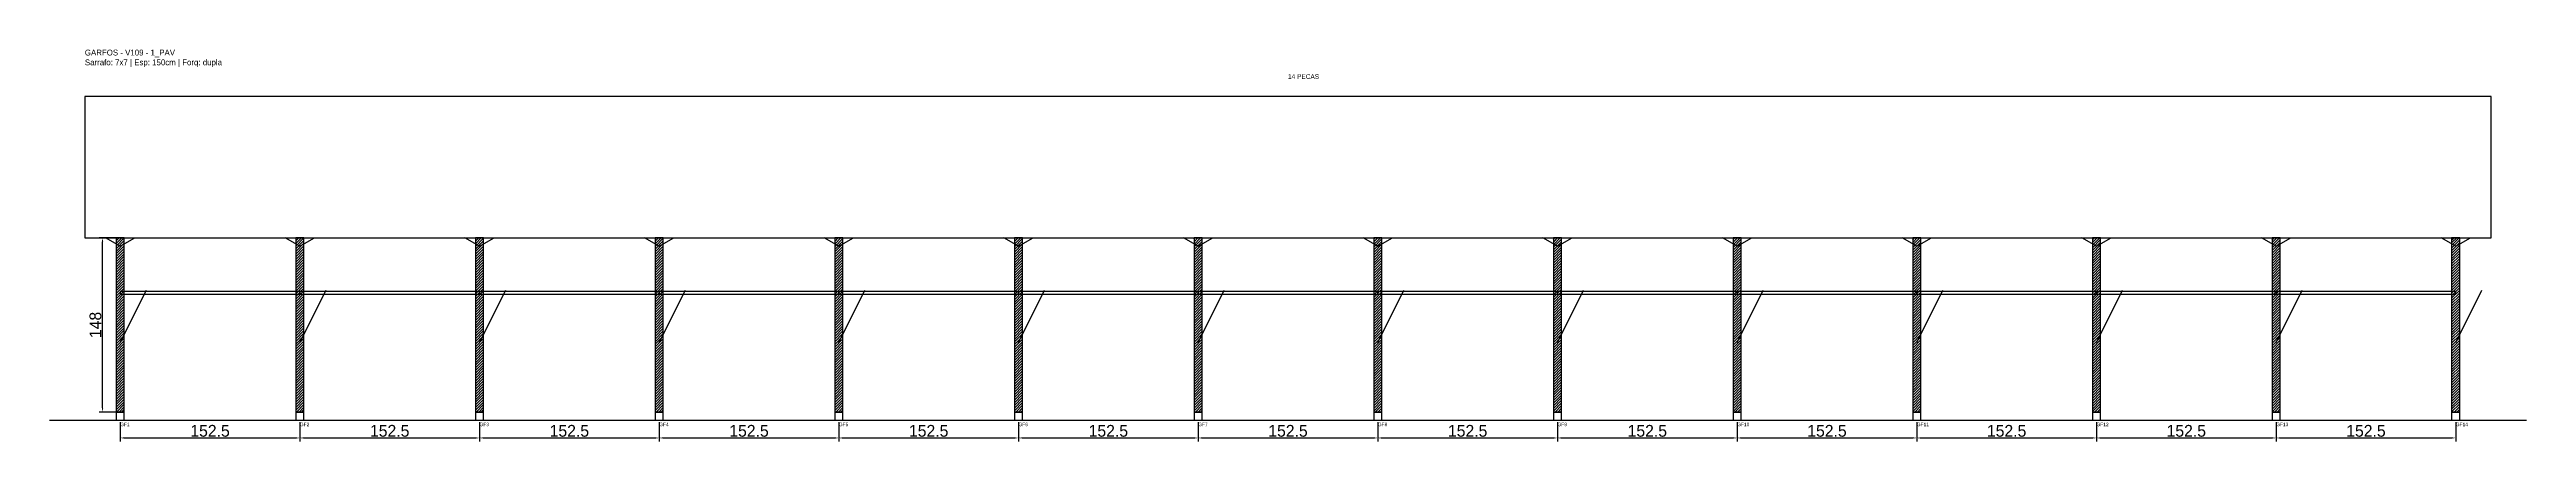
# Model space of a CAD drawing. Header units: metres. Extents: x -30 to 2073, y -25 to 308.
import ezdxf

# ---------------------------------------------------------------- set-up
doc = ezdxf.new("R2010")
doc.units = ezdxf.units.M
for name, color, linetype in [('BARRA_ANCORAGEM', 1, 'Continuous'), ('COTA', 241, 'Continuous'), ('GARFOS OK', 3, 'Continuous'), ('NOME DA VIGA', 6, 'Continuous'), ('SARR_7x7', 40, 'Continuous'), ('TIRAS REESCORAMENTO', 252, 'Continuous'), ('VIGAS', 3, 'Continuous')]:
    doc.layers.add(name, color=color, linetype=linetype)
doc.dimstyles.new('EZ DXF', dxfattribs={"dimtxt": 10, "dimasz": 3.5, "dimexe": 3, "dimexo": 1.5, "dimgap": 1, "dimtad": 1, "dimdec": 1, "dimdsep": 46, "dimcen": 2.5, "dimazin": 3, "dimtfac": 1, "dimtmove": 0, "dimatfit": 3})

msp = doc.modelspace()

# ---------------------------------------------------------------- hatches: boundary and pattern name
at = {"layer": 'COTA'}
h = msp.add_hatch(dxfattribs=at)
h.set_pattern_fill('ANSI31', scale=0.5)
h.paths.add_polyline_path([(26.5, 0), (33.5, 0), (33.5, 148), (26.5, 148)])
h = msp.add_hatch(dxfattribs=at)
h.set_pattern_fill('ANSI31', scale=0.5)
h.paths.add_polyline_path([(179.03, 0), (186.03, 0), (186.03, 148), (179.03, 148)])
h = msp.add_hatch(dxfattribs=at)
h.set_pattern_fill('ANSI31', scale=0.5)
h.paths.add_polyline_path([(331.56, 0), (338.56, 0), (338.56, 148), (331.56, 148)])
h = msp.add_hatch(dxfattribs=at)
h.set_pattern_fill('ANSI31', scale=0.5)
h.paths.add_polyline_path([(484.09, 0), (491.09, 0), (491.09, 148), (484.09, 148)])
h = msp.add_hatch(dxfattribs=at)
h.set_pattern_fill('ANSI31', scale=0.5)
h.paths.add_polyline_path([(636.62, 0), (643.62, 0), (643.62, 148), (636.62, 148)])
h = msp.add_hatch(dxfattribs=at)
h.set_pattern_fill('ANSI31', scale=0.5)
h.paths.add_polyline_path([(789.16, 0), (796.16, 0), (796.16, 148), (789.16, 148)])
h = msp.add_hatch(dxfattribs=at)
h.set_pattern_fill('ANSI31', scale=0.5)
h.paths.add_polyline_path([(941.69, 0), (948.69, 0), (948.69, 148), (941.69, 148)])
h = msp.add_hatch(dxfattribs=at)
h.set_pattern_fill('ANSI31', scale=0.5)
h.paths.add_polyline_path([(1094.22, 0), (1101.22, 0), (1101.22, 148), (1094.22, 148)])
h = msp.add_hatch(dxfattribs=at)
h.set_pattern_fill('ANSI31', scale=0.5)
h.paths.add_polyline_path([(1246.75, 0), (1253.75, 0), (1253.75, 148), (1246.75, 148)])
h = msp.add_hatch(dxfattribs=at)
h.set_pattern_fill('ANSI31', scale=0.5)
h.paths.add_polyline_path([(1399.28, 0), (1406.28, 0), (1406.28, 148), (1399.28, 148)])
h = msp.add_hatch(dxfattribs=at)
h.set_pattern_fill('ANSI31', scale=0.5)
h.paths.add_polyline_path([(1551.81, 0), (1558.81, 0), (1558.81, 148), (1551.81, 148)])
h = msp.add_hatch(dxfattribs=at)
h.set_pattern_fill('ANSI31', scale=0.5)
h.paths.add_polyline_path([(1704.34, 0), (1711.34, 0), (1711.34, 148), (1704.34, 148)])
h = msp.add_hatch(dxfattribs=at)
h.set_pattern_fill('ANSI31', scale=0.5)
h.paths.add_polyline_path([(1856.87, 0), (1863.87, 0), (1863.87, 148), (1856.87, 148)])
h = msp.add_hatch(dxfattribs=at)
h.set_pattern_fill('ANSI31', scale=0.5)
h.paths.add_polyline_path([(2009.4, 0), (2016.4, 0), (2016.4, 148), (2009.4, 148)])

# ---------------------------------------------------------------- linework, layer by layer
at = {"layer": 'BARRA_ANCORAGEM'}
for p, q in [((30, 59.2), (52.2, 103.6)), ((182.53, 59.2), (204.73, 103.6)), ((335.06, 59.2), (357.26, 103.6)), ((487.59, 59.2), (509.79, 103.6)), ((640.12, 59.2), (662.32, 103.6)), ((792.66, 59.2), (814.86, 103.6)), ((945.19, 59.2), (967.39, 103.6)), ((1097.72, 59.2), (1119.92, 103.6)), ((1250.25, 59.2), (1272.45, 103.6)), ((1402.78, 59.2), (1424.98, 103.6)), ((1555.31, 59.2), (1577.51, 103.6)), ((1707.84, 59.2), (1730.04, 103.6)), ((1860.37, 59.2), (1882.57, 103.6)), ((2012.9, 59.2), (2035.1, 103.6))]:
    msp.add_line(p, q, dxfattribs=at)
at = {"layer": 'GARFOS OK'}
for p, q in [((30, 141), (17.5, 148)), ((17.5, 148), (42.5, 148)), ((30, 141), (42.5, 148)), ((182.53, 141), (170.03, 148)), ((170.03, 148), (195.03, 148)), ((182.53, 141), (195.03, 148)), ((335.06, 141), (322.56, 148)), ((322.56, 148), (347.56, 148)), ((335.06, 141), (347.56, 148)), ((487.59, 141), (475.09, 148)), ((475.09, 148), (500.09, 148)), ((487.59, 141), (500.09, 148)), ((640.12, 141), (627.62, 148)), ((627.62, 148), (652.62, 148)), ((640.12, 141), (652.62, 148)), ((792.66, 141), (780.16, 148)), ((780.16, 148), (805.16, 148)), ((792.66, 141), (805.16, 148)), ((945.19, 141), (932.69, 148)), ((932.69, 148), (957.69, 148)), ((945.19, 141), (957.69, 148)), ((1097.72, 141), (1085.22, 148)), ((1085.22, 148), (1110.22, 148)), ((1097.72, 141), (1110.22, 148)), ((1250.25, 141), (1237.75, 148)), ((1237.75, 148), (1262.75, 148)), ((1250.25, 141), (1262.75, 148)), ((1402.78, 141), (1390.28, 148)), ((1390.28, 148), (1415.28, 148)), ((1402.78, 141), (1415.28, 148)), ((1555.31, 141), (1542.81, 148)), ((1542.81, 148), (1567.81, 148)), ((1555.31, 141), (1567.81, 148)), ((1707.84, 141), (1695.34, 148)), ((1695.34, 148), (1720.34, 148)), ((1707.84, 141), (1720.34, 148)), ((1860.37, 141), (1847.87, 148)), ((1847.87, 148), (1872.87, 148)), ((1860.37, 141), (1872.87, 148)), ((2012.9, 141), (2000.4, 148)), ((2000.4, 148), (2025.4, 148)), ((2012.9, 141), (2025.4, 148))]:
    msp.add_line(p, q, dxfattribs=at)
at = {"layer": 'GARFOS OK', "linetype": 'CONTINUOUS'}
msp.add_line((-30, -7), (2072.9, -7), dxfattribs=at)
at = {"layer": 'GARFOS OK'}
for points in [[(26.5, 0), (33.5, 0), (33.5, 148), (26.5, 148), (26.5, 0)], [(179.03, 0), (186.03, 0), (186.03, 148), (179.03, 148), (179.03, 0)], [(331.56, 0), (338.56, 0), (338.56, 148), (331.56, 148), (331.56, 0)], [(484.09, 0), (491.09, 0), (491.09, 148), (484.09, 148), (484.09, 0)], [(636.62, 0), (643.62, 0), (643.62, 148), (636.62, 148), (636.62, 0)], [(789.16, 0), (796.16, 0), (796.16, 148), (789.16, 148), (789.16, 0)], [(941.69, 0), (948.69, 0), (948.69, 148), (941.69, 148), (941.69, 0)], [(1094.22, 0), (1101.22, 0), (1101.22, 148), (1094.22, 148), (1094.22, 0)], [(1246.75, 0), (1253.75, 0), (1253.75, 148), (1246.75, 148), (1246.75, 0)], [(1399.28, 0), (1406.28, 0), (1406.28, 148), (1399.28, 148), (1399.28, 0)], [(1551.81, 0), (1558.81, 0), (1558.81, 148), (1551.81, 148), (1551.81, 0)], [(1704.34, 0), (1711.34, 0), (1711.34, 148), (1704.34, 148), (1704.34, 0)], [(1856.87, 0), (1863.87, 0), (1863.87, 148), (1856.87, 148), (1856.87, 0)], [(2009.4, 0), (2016.4, 0), (2016.4, 148), (2009.4, 148), (2009.4, 0)]]:
    msp.add_lwpolyline(points, dxfattribs=at)
at = {"layer": 'SARR_7x7'}
for points in [[(26.5, -7), (33.5, -7), (33.5, 0), (26.5, 0), (26.5, -7)], [(179.03, -7), (186.03, -7), (186.03, 0), (179.03, 0), (179.03, -7)], [(331.56, -7), (338.56, -7), (338.56, 0), (331.56, 0), (331.56, -7)], [(484.09, -7), (491.09, -7), (491.09, 0), (484.09, 0), (484.09, -7)], [(636.62, -7), (643.62, -7), (643.62, 0), (636.62, 0), (636.62, -7)], [(789.16, -7), (796.16, -7), (796.16, 0), (789.16, 0), (789.16, -7)], [(941.69, -7), (948.69, -7), (948.69, 0), (941.69, 0), (941.69, -7)], [(1094.22, -7), (1101.22, -7), (1101.22, 0), (1094.22, 0), (1094.22, -7)], [(1246.75, -7), (1253.75, -7), (1253.75, 0), (1246.75, 0), (1246.75, -7)], [(1399.28, -7), (1406.28, -7), (1406.28, 0), (1399.28, 0), (1399.28, -7)], [(1551.81, -7), (1558.81, -7), (1558.81, 0), (1551.81, 0), (1551.81, -7)], [(1704.34, -7), (1711.34, -7), (1711.34, 0), (1704.34, 0), (1704.34, -7)], [(1856.87, -7), (1863.87, -7), (1863.87, 0), (1856.87, 0), (1856.87, -7)], [(2009.4, -7), (2016.4, -7), (2016.4, 0), (2009.4, 0), (2009.4, -7)]]:
    msp.add_lwpolyline(points, dxfattribs=at)
at = {"layer": 'TIRAS REESCORAMENTO'}
for points in [[(30, 100), (182.53, 100), (182.53, 102.5), (30, 102.5), (30, 100)], [(182.53, 100), (335.06, 100), (335.06, 102.5), (182.53, 102.5), (182.53, 100)], [(335.06, 100), (487.59, 100), (487.59, 102.5), (335.06, 102.5), (335.06, 100)], [(487.59, 100), (640.12, 100), (640.12, 102.5), (487.59, 102.5), (487.59, 100)], [(640.12, 100), (792.66, 100), (792.66, 102.5), (640.12, 102.5), (640.12, 100)], [(792.66, 100), (945.19, 100), (945.19, 102.5), (792.66, 102.5), (792.66, 100)], [(945.19, 100), (1097.72, 100), (1097.72, 102.5), (945.19, 102.5), (945.19, 100)], [(1097.72, 100), (1250.25, 100), (1250.25, 102.5), (1097.72, 102.5), (1097.72, 100)], [(1250.25, 100), (1402.78, 100), (1402.78, 102.5), (1250.25, 102.5), (1250.25, 100)], [(1402.78, 100), (1555.31, 100), (1555.31, 102.5), (1402.78, 102.5), (1402.78, 100)], [(1555.31, 100), (1707.84, 100), (1707.84, 102.5), (1555.31, 102.5), (1555.31, 100)], [(1707.84, 100), (1860.37, 100), (1860.37, 102.5), (1707.84, 102.5), (1707.84, 100)], [(1860.37, 100), (2012.9, 100), (2012.9, 102.5), (1860.37, 102.5), (1860.37, 100)]]:
    msp.add_lwpolyline(points, dxfattribs=at)
at = {"layer": 'VIGAS'}
msp.add_lwpolyline([(0, 148), (2042.9, 148), (2042.9, 268), (0, 268), (0, 148)], dxfattribs=at)

# ---------------------------------------------------------------- texts
at = {"layer": 'NOME DA VIGA'}
for s, height, p in [('14 PECAS', 4, (1021.45, 283)), ('GF1', 3, (30, -12)), ('GF2', 3, (182.53, -12)), ('GF3', 3, (335.06, -12)), ('GF4', 3, (487.59, -12)), ('GF5', 3, (640.12, -12)), ('GF6', 3, (792.66, -12)), ('GF7', 3, (945.19, -12)), ('GF8', 3, (1097.72, -12)), ('GF9', 3, (1250.25, -12)), ('GF10', 3, (1402.78, -12)), ('GF11', 3, (1555.31, -12)), ('GF12', 3, (1707.84, -12)), ('GF13', 3, (1860.37, -12)), ('GF14', 3, (2012.9, -12))]:
    msp.add_text(s, height=height, dxfattribs=at).set_placement(p)
at = {"layer": 'NOME DA VIGA', "insert": (0, 293), "char_height": 5, "attachment_point": 7}
msp.add_mtext('GARFOS - V109 - 1_PAV\\PSarrafo: 7x7 | Esp: 150cm | Forq: dupla', dxfattribs=at)

# ---------------------------------------------------------------- dimensions: what is measured, and where the dimension line sits
at = {"layer": 'COTA'}
msp.add_linear_dim(base=(15, 0), p1=(30, 0), p2=(30, 148), angle=90, dimstyle='EZ DXF', dxfattribs=at).render()
for base, p1, p2 in [((30, -22), (30, -7), (182.53, -7)), ((182.53, -22), (182.53, -7), (335.06, -7)), ((335.06, -22), (335.06, -7), (487.59, -7)), ((487.59, -22), (487.59, -7), (640.12, -7)), ((640.12, -22), (640.12, -7), (792.66, -7)), ((792.66, -22), (792.66, -7), (945.19, -7)), ((945.19, -22), (945.19, -7), (1097.72, -7)), ((1097.72, -22), (1097.72, -7), (1250.25, -7)), ((1250.25, -22), (1250.25, -7), (1402.78, -7)), ((1402.78, -22), (1402.78, -7), (1555.31, -7)), ((1555.31, -22), (1555.31, -7), (1707.84, -7)), ((1707.84, -22), (1707.84, -7), (1860.37, -7)), ((1860.37, -22), (1860.37, -7), (2012.9, -7))]:
    msp.add_linear_dim(base=base, p1=p1, p2=p2, dimstyle='EZ DXF', dxfattribs=at).render()

doc.saveas('drawing.dxf')
